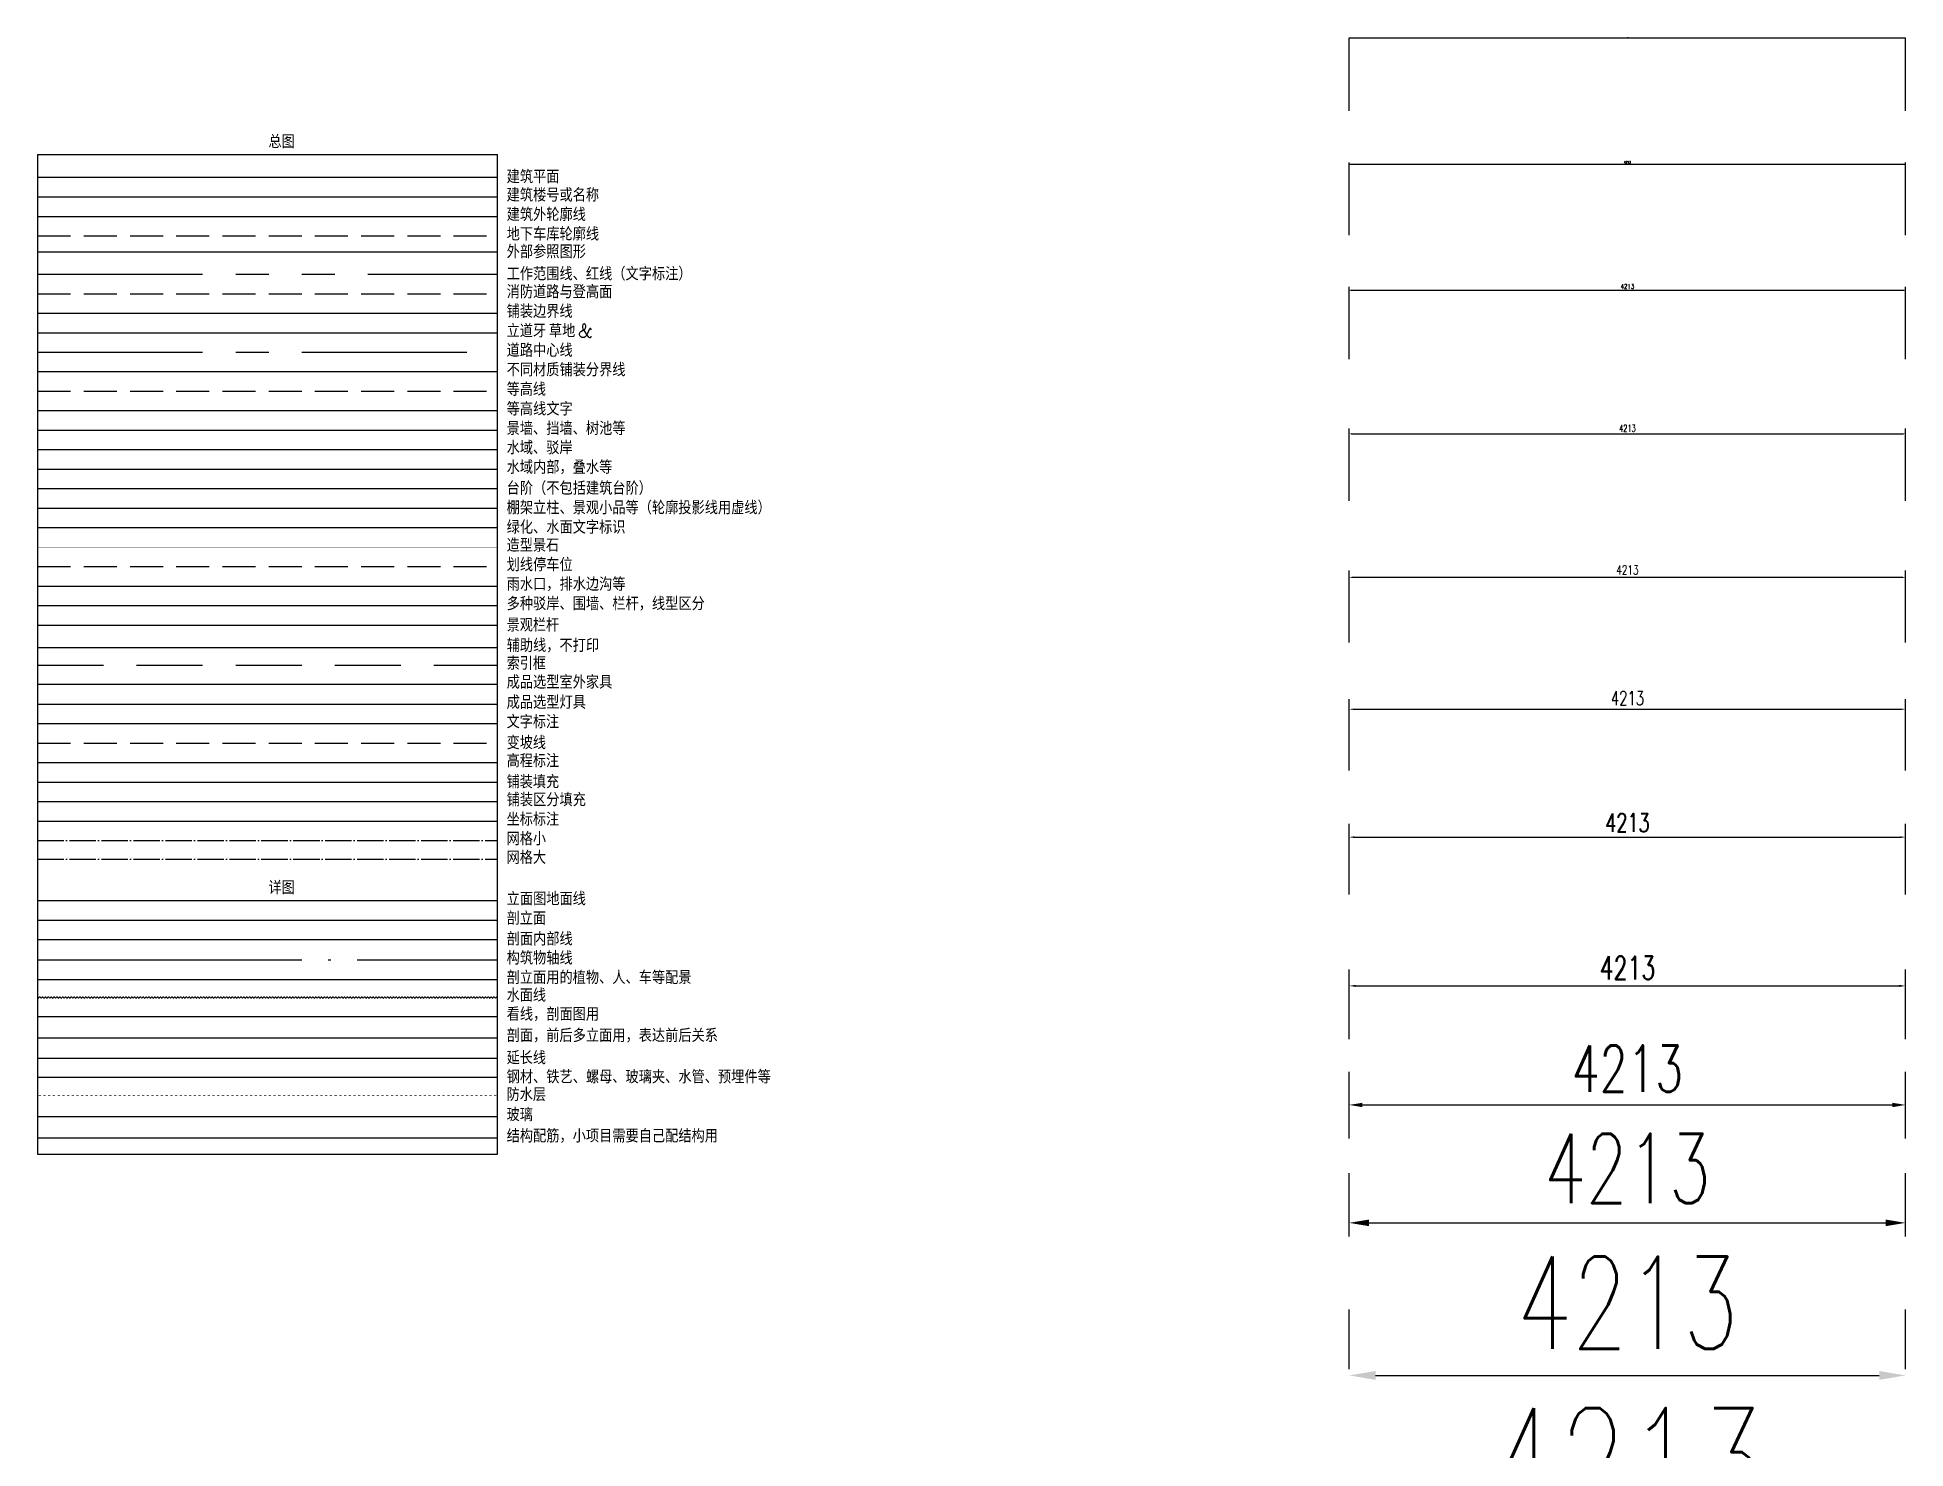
# Model space of a CAD drawing. Header units: millimetres. Extents: x 20612 to 122804, y 29227 to 156976.
# Drawn here: x 79481 to 93626, y 140283 to 150968 of the extents above; entities that cross this region are included whole.
import ezdxf

# ---------------------------------------------------------------- set-up
doc = ezdxf.new("R2010")
doc.units = ezdxf.units.MM
doc.header["$LTSCALE"] = 1000
for name, pattern in [('CENTER', [2, 1.25, -0.25, 0.25, -0.25]), ('DASH', [0.35, 0.25, -0.1]), ('DASHED', [0.75, 0.5, -0.25]), ('DOTE', [2.42, 2, -0.2, 0.02, -0.2]), ('PHANTOM', [2.5, 1.25, -0.25, 0.25, -0.25, 0.25, -0.25])]:
    doc.linetypes.add(name, pattern=pattern)
for name, color, linetype in [('DIM_COOR', 3, 'Continuous'), ('DIM_ELEV', 3, 'Continuous'), ('L-Axis', 1, 'DOTE'), ('L-B.NO.', 2, 'Continuous'), ('L-Bldg', 8, 'Continuous'), ('L-Center', 1, 'CENTER'), ('L-Contour', 8, 'DASH'), ('L-ContourText', 53, 'Continuous'), ('L-ExtendedLine', 8, 'DASH'), ('L-Finished lamps', 2, 'Continuous'), ('L-Finished product', 13, 'Continuous'), ('L-Fireroad', 3, 'DASH'), ('L-Floor', 6, 'Continuous'), ('L-Furniture', 2, 'Continuous'), ('L-Glass', 144, 'Continuous'), ('L-Grid', 8, 'DOTE'), ('L-Grid1', 1, 'DOTE'), ('L-Gully', 144, 'Continuous'), ('L-Hardware', 210, 'Continuous'), ('L-Hatch', 8, 'Continuous'), ('L-Hatch1', 9, 'Continuous'), ('L-Index', 3, 'DASHED'), ('L-Limit', 1, 'PHANTOM'), ('L-Look line', 9, 'Continuous'), ('L-Look line1', 11, 'Continuous'), ('L-Objective View', 8, 'Continuous'), ('L-Outline', 6, 'Continuous'), ('L-pa', 3, 'Continuous'), ('L-Parking', 30, 'DASH'), ('L-Pave', 4, 'Continuous'), ('L-Pave1', 31, 'Continuous'), ('L-Pavement', 30, 'Continuous'), ('L-Pool', 5, 'Continuous'), ('L-Pool1', 150, 'Continuous'), ('L-Railing', 2, 'Continuous'), ('L-Rebar', 1, 'Continuous'), ('L-Section', 4, 'Continuous'), ('L-Slope line', 1, 'DASH'), ('L-Step', 15, 'Continuous'), ('L-Stone', 9, 'Continuous'), ('L-Structure', 50, 'Continuous'), ('L-Style Index', 2, 'Continuous'), ('L-Ugoutline', 6, 'DASH'), ('L-Wall', 5, 'Continuous'), ('L-Water', 150, 'Continuous'), ('L-Waterproofer', 210, 'Continuous'), ('L-XREF', 7, 'Continuous'), ('PUB_DIM', 3, 'Continuous'), ('PUB_TEXT', 7, 'Continuous')]:
    doc.layers.add(name, color=color, linetype=linetype)
doc.layers.add('L-Auxiliary Line', color=1, linetype='Continuous', plot=False)
doc.styles.get("Standard").update_dxf_attribs({"font": 'simplex.shx', "width": 0.8, "bigfont": 'hztxt.shx'})
doc.styles.add('STANDARD_T3', font='simplex.shx', dxfattribs={"width": 0.7, "bigfont": 'hztxt.shx'})
doc.dimstyles.new('W&&1', dxfattribs={"dimtxt": 3.5, "dimasz": 1, "dimexe": 2.5, "dimexo": 3, "dimgap": 1, "dimtad": 1, "dimdec": 0, "dimzin": 0, "dimdsep": 46, "dimtxsty": 'STANDARD_T3', "dimcen": 0.09, "dimclrd": 1, "dimclre": 1, "dimclrt": 7, "dimazin": 2, "dimtfac": 1, "dimtdec": 0, "dimtix": 1, "dimtmove": 2, "dimatfit": 3, "dimfxl": 0, "dimtolj": 1, "dimtzin": 0, "dimarcsym": 0})
doc.dimstyles.new('W&&10', dxfattribs={"dimtxt": 35, "dimasz": 10, "dimexe": 25, "dimexo": 30, "dimgap": 10, "dimtad": 1, "dimdec": 0, "dimzin": 0, "dimdsep": 46, "dimtxsty": 'STANDARD_T3', "dimcen": 0.09, "dimclrd": 1, "dimclre": 1, "dimclrt": 7, "dimazin": 2, "dimtfac": 1, "dimtdec": 0, "dimtix": 1, "dimtmove": 2, "dimatfit": 3, "dimfxl": 0, "dimtolj": 1, "dimtzin": 0, "dimarcsym": 0})
doc.dimstyles.new('W&&100', dxfattribs={"dimtxt": 350, "dimasz": 100, "dimexe": 250, "dimexo": 300, "dimgap": 100, "dimtad": 1, "dimdec": 0, "dimzin": 0, "dimdsep": 46, "dimtxsty": 'STANDARD_T3', "dimcen": 0.09, "dimclrd": 1, "dimclre": 1, "dimclrt": 7, "dimazin": 2, "dimtfac": 1, "dimtdec": 0, "dimtix": 1, "dimtmove": 2, "dimatfit": 3, "dimfxl": 0, "dimtolj": 1, "dimtzin": 0, "dimarcsym": 0})
doc.dimstyles.new('W&&15', dxfattribs={"dimtxt": 52.5, "dimasz": 15, "dimexe": 37.5, "dimexo": 45, "dimgap": 15, "dimtad": 1, "dimdec": 0, "dimzin": 0, "dimdsep": 46, "dimtxsty": 'STANDARD_T3', "dimcen": 0.09, "dimclrd": 1, "dimclre": 1, "dimclrt": 7, "dimazin": 2, "dimtfac": 1, "dimtdec": 0, "dimtix": 1, "dimtmove": 2, "dimatfit": 3, "dimfxl": 0, "dimtolj": 1, "dimtzin": 0, "dimarcsym": 0})
doc.dimstyles.new('W&&150', dxfattribs={"dimtxt": 525, "dimasz": 150, "dimexe": 375, "dimexo": 450, "dimgap": 150, "dimtad": 1, "dimdec": 0, "dimzin": 0, "dimdsep": 46, "dimtxsty": 'STANDARD_T3', "dimcen": 0.09, "dimclrd": 1, "dimclre": 1, "dimclrt": 7, "dimazin": 2, "dimtfac": 1, "dimtdec": 0, "dimtix": 1, "dimtmove": 2, "dimatfit": 3, "dimfxl": 0, "dimtolj": 1, "dimtzin": 0, "dimarcsym": 0})
doc.dimstyles.new('W&&20', dxfattribs={"dimtxt": 70, "dimasz": 20, "dimexe": 50, "dimexo": 60, "dimgap": 20, "dimtad": 1, "dimdec": 0, "dimzin": 0, "dimdsep": 46, "dimtxsty": 'STANDARD_T3', "dimcen": 0.09, "dimclrd": 1, "dimclre": 1, "dimclrt": 7, "dimazin": 2, "dimtfac": 1, "dimtdec": 0, "dimtix": 1, "dimtmove": 2, "dimatfit": 3, "dimfxl": 0, "dimtolj": 1, "dimtzin": 0, "dimarcsym": 0})
doc.dimstyles.new('W&&200', dxfattribs={"dimtxt": 700, "dimasz": 200, "dimexe": 500, "dimexo": 600, "dimgap": 200, "dimtad": 1, "dimdec": 0, "dimzin": 0, "dimdsep": 46, "dimtxsty": 'STANDARD_T3', "dimcen": 0.09, "dimclrd": 1, "dimclre": 1, "dimclrt": 7, "dimazin": 2, "dimtfac": 1, "dimtdec": 0, "dimtix": 1, "dimtmove": 2, "dimatfit": 3, "dimfxl": 0, "dimtolj": 1, "dimtzin": 0, "dimarcsym": 0})
doc.dimstyles.new('W&&250', dxfattribs={"dimtxt": 875, "dimasz": 250, "dimexe": 625, "dimexo": 750, "dimgap": 250, "dimtad": 1, "dimdec": 0, "dimzin": 0, "dimdsep": 46, "dimtxsty": 'STANDARD_T3', "dimcen": 0.09, "dimclrd": 1, "dimclre": 1, "dimclrt": 7, "dimazin": 2, "dimtfac": 1, "dimtdec": 0, "dimtix": 1, "dimtmove": 2, "dimatfit": 3, "dimfxl": 0, "dimtolj": 1, "dimtzin": 0, "dimarcsym": 0})
doc.dimstyles.new('W&&30', dxfattribs={"dimtxt": 105, "dimasz": 30, "dimexe": 75, "dimexo": 90, "dimgap": 30, "dimtad": 1, "dimdec": 0, "dimzin": 0, "dimdsep": 46, "dimtxsty": 'STANDARD_T3', "dimcen": 0.09, "dimclrd": 1, "dimclre": 1, "dimclrt": 7, "dimazin": 2, "dimtfac": 1, "dimtdec": 0, "dimtix": 1, "dimtmove": 2, "dimatfit": 3, "dimfxl": 0, "dimtolj": 1, "dimtzin": 0, "dimarcsym": 0})
doc.dimstyles.new('W&&40', dxfattribs={"dimtxt": 140, "dimasz": 40, "dimexe": 100, "dimexo": 120, "dimgap": 40, "dimtad": 1, "dimdec": 0, "dimzin": 0, "dimdsep": 46, "dimtxsty": 'STANDARD_T3', "dimcen": 0.09, "dimclrd": 1, "dimclre": 1, "dimclrt": 7, "dimazin": 2, "dimtfac": 1, "dimtdec": 0, "dimtix": 1, "dimtmove": 2, "dimatfit": 3, "dimfxl": 0, "dimtolj": 1, "dimtzin": 0, "dimarcsym": 0})
doc.dimstyles.new('W&&5', dxfattribs={"dimtxt": 17.5, "dimasz": 5, "dimexe": 12.5, "dimexo": 15, "dimgap": 5, "dimtad": 1, "dimdec": 0, "dimzin": 0, "dimdsep": 46, "dimtxsty": 'STANDARD_T3', "dimcen": 0.09, "dimclrd": 1, "dimclre": 1, "dimclrt": 7, "dimazin": 2, "dimtfac": 1, "dimtdec": 0, "dimtix": 1, "dimtmove": 2, "dimatfit": 3, "dimfxl": 0, "dimtolj": 1, "dimtzin": 0, "dimarcsym": 0})
doc.dimstyles.new('W&&50', dxfattribs={"dimtxt": 175, "dimasz": 50, "dimexe": 125, "dimexo": 150, "dimgap": 50, "dimtad": 1, "dimdec": 0, "dimzin": 0, "dimdsep": 46, "dimtxsty": 'STANDARD_T3', "dimcen": 0.09, "dimclrd": 1, "dimclre": 1, "dimclrt": 7, "dimazin": 2, "dimtfac": 1, "dimtdec": 0, "dimtix": 1, "dimtmove": 2, "dimatfit": 3, "dimfxl": 0, "dimtolj": 1, "dimtzin": 0, "dimarcsym": 0})

msp = doc.modelspace()

# ---------------------------------------------------------------- texts
for s, p in [('总图', (81230.782, 150128.626)), ('详图', (81230.782, 144480.303))]:
    msp.add_text(s, height=99.2908).set_placement(p)
at = {"layer": 'DIM_COOR'}
msp.add_text('坐标标注', height=99.2908, dxfattribs=at).set_placement((83034.13, 144997.902))
at = {"layer": 'DIM_ELEV'}
msp.add_text('高程标注', height=99.2908, dxfattribs=at).set_placement((83034.13, 145440.59))
at = {"layer": 'L-Auxiliary Line'}
msp.add_text('辅助线，不打印', height=100, dxfattribs=at).set_placement((83034.13, 146313.343))
at = {"layer": 'L-Axis'}
msp.add_text('构筑物轴线', height=100, dxfattribs=at).set_placement((83034.13, 143946.881))
at = {"layer": 'L-B.NO.'}
msp.add_text('建筑楼号或名称', height=100, dxfattribs=at).set_placement((83034.13, 149723.759))
at = {"layer": 'L-Bldg'}
msp.add_text('建筑平面', height=100, dxfattribs=at).set_placement((83034.13, 149862.558))
at = {"layer": 'L-Center'}
msp.add_text('道路中心线', height=100, dxfattribs=at).set_placement((83034.13, 148548.166))
at = {"layer": 'L-Contour'}
msp.add_text('等高线', height=99.2908, dxfattribs=at).set_placement((83034.13, 148253.041))
at = {"layer": 'L-ContourText'}
msp.add_text('等高线文字', height=100, dxfattribs=at).set_placement((83034.13, 148104.116))
at = {"layer": 'L-ExtendedLine'}
msp.add_text('延长线', height=99.2908, dxfattribs=at).set_placement((83034.13, 143191.897))
at = {"layer": 'L-Finished lamps'}
msp.add_text('成品选型灯具', height=100, dxfattribs=at).set_placement((83034.13, 145883.277))
at = {"layer": 'L-Finished product'}
msp.add_text('成品选型室外家具', height=100, dxfattribs=at).set_placement((83034.13, 146035.746))
at = {"layer": 'L-Fireroad'}
msp.add_text('消防道路与登高面', height=100, dxfattribs=at).set_placement((83034.13, 148990.853))
at = {"layer": 'L-Floor'}
msp.add_text('立面图地面线', height=100, dxfattribs=at).set_placement((83034.13, 144395.448))
at = {"layer": 'L-Furniture'}
msp.add_text('棚架立柱、景观小品等（轮廓投影线用虚线）', height=100, dxfattribs=at).set_placement((83034.13, 147356.449))
at = {"layer": 'L-Glass'}
msp.add_text('玻璃', height=99.2908, dxfattribs=at).set_placement((83034.13, 142761.065))
at = {"layer": 'L-Grid'}
msp.add_text('网格小', height=99.2908, dxfattribs=at).set_placement((83034.13, 144850.34))
at = {"layer": 'L-Grid1'}
msp.add_text('网格大', height=99.2908, dxfattribs=at).set_placement((83034.13, 144708.657))
at = {"layer": 'L-Gully'}
msp.add_text('雨水口，排水边沟等', height=100, dxfattribs=at).set_placement((83034.13, 146777.416))
at = {"layer": 'L-Hardware'}
msp.add_text('钢材、铁艺、螺母、玻璃夹、水管、预埋件等', height=100, dxfattribs=at).set_placement((83034.13, 143047.426))
at = {"layer": 'L-Hatch'}
msp.add_text('铺装填充', height=99.2908, dxfattribs=at).set_placement((83034.13, 145281.81))
at = {"layer": 'L-Hatch1'}
msp.add_text('铺装区分填充', height=100, dxfattribs=at).set_placement((83034.13, 145145.465))
at = {"layer": 'L-Index'}
msp.add_text('索引框', height=99.2908, dxfattribs=at).set_placement((83034.13, 146178.402))
at = {"layer": 'L-Limit'}
msp.add_text('工作范围线、红线（文字标注）', height=100, dxfattribs=at).set_placement((83034.13, 149127.198))
at = {"layer": 'L-Look line'}
msp.add_text('看线，剖面图用', height=100, dxfattribs=at).set_placement((83034.13, 143521.827))
at = {"layer": 'L-Look line1'}
msp.add_text('剖面，前后多立面用，表达前后关系', height=100, dxfattribs=at).set_placement((83034.13, 143360.595))
at = {"layer": 'L-Objective View'}
msp.add_text('剖立面用的植物、人、车等配景', height=100, dxfattribs=at).set_placement((83034.13, 143799.318))
at = {"layer": 'L-Outline'}
msp.add_text('建筑外轮廓线', height=100, dxfattribs=at).set_placement((83034.13, 149576.197))
at = {"layer": 'L-pa'}
msp.add_text('绿化、水面文字标识', height=100, dxfattribs=at).set_placement((83034.13, 147208.886))
at = {"layer": 'L-Parking'}
msp.add_text('划线停车位', height=100, dxfattribs=at).set_placement((83034.13, 146924.978))
at = {"layer": 'L-Pave'}
msp.add_text('铺装边界线', height=100, dxfattribs=at).set_placement((83034.13, 148843.291))
at = {"layer": 'L-Pave1'}
for s, height, p in [('立道牙', 99.2908, (83034.13, 148695.728)), ('草地', 100, (83353.905, 148695.728)), ('&', 102.941, (83572.537, 148695.728))]:
    msp.add_text(s, height=height, dxfattribs=at).set_placement(p)
at = {"layer": 'L-Pavement'}
msp.add_text('不同材质铺装分界线', height=100, dxfattribs=at).set_placement((83034.13, 148400.603))
at = {"layer": 'L-Pool'}
msp.add_text('水域、驳岸', height=100, dxfattribs=at).set_placement((83034.13, 147810.353))
at = {"layer": 'L-Pool1'}
msp.add_text('水域内部，叠水等', height=100, dxfattribs=at).set_placement((83034.13, 147662.791))
at = {"layer": 'L-Railing'}
msp.add_text('景观栏杆', height=99.2908, dxfattribs=at).set_placement((83034.13, 146468.621))
at = {"layer": 'L-Rebar'}
msp.add_text('结构配筋，小项目需要自己配结构用', height=100, dxfattribs=at).set_placement((83034.13, 142599.832))
at = {"layer": 'L-Section'}
msp.add_text('剖立面', height=99.2908, dxfattribs=at).set_placement((83034.13, 144247.886))
at = {"layer": 'L-Slope line'}
msp.add_text('变坡线', height=99.2908, dxfattribs=at).set_placement((83034.13, 145577.384))
at = {"layer": 'L-Step'}
msp.add_text('台阶（不包括建筑台阶）', height=100, dxfattribs=at).set_placement((83034.13, 147504.011))
at = {"layer": 'L-Stone'}
msp.add_text('造型景石', height=99.2908, dxfattribs=at).set_placement((83034.13, 147072.541))
at = {"layer": 'L-Structure'}
msp.add_text('剖面内部线', height=100, dxfattribs=at).set_placement((83034.13, 144091.559))
at = {"layer": 'L-Style Index'}
msp.add_text('多种驳岸、围墙、栏杆，线型区分', height=100, dxfattribs=at).set_placement((83034.13, 146629.853))
at = {"layer": 'L-Ugoutline'}
msp.add_text('地下车库轮廓线', height=100, dxfattribs=at).set_placement((83034.13, 149428.634))
at = {"layer": 'L-Wall'}
msp.add_text('景墙、挡墙、树池等', height=100, dxfattribs=at).set_placement((83034.13, 147956.553))
at = {"layer": 'L-Water'}
msp.add_text('水面线', height=99.2908, dxfattribs=at).set_placement((83034.13, 143665.426))
at = {"layer": 'L-Waterproofer'}
msp.add_text('防水层', height=99.2908, dxfattribs=at).set_placement((83034.13, 142913.533))
at = {"layer": 'L-XREF'}
msp.add_text('外部参照图形', height=100, dxfattribs=at).set_placement((83034.13, 149294.742))
at = {"layer": 'PUB_TEXT'}
msp.add_text('文字标注', height=99.2908, dxfattribs=at).set_placement((83034.13, 145735.715))

# ---------------------------------------------------------------- blocks, each defined once
blk = doc.blocks.new('*D8')
at = {"layer": 'Defpoints', "color": 0, "transparency": 16777216}
for p in [(93626, 145881), (89413, 145327), (93626, 145327)]:
    blk.add_point(p, dxfattribs=at)
at = {"layer": 'PUB_DIM', "color": 1, "lineweight": -2, "transparency": 16777216}
for p, q in [((89413, 145417), (89413, 145956)), ((89443, 145881), (93596, 145881)), ((93626, 145417), (93626, 145956))]:
    blk.add_line(p, q, dxfattribs=at)
at = {"layer": 'PUB_DIM', "color": 1, "transparency": 16777216}
for points in [[(89443, 145886), (89443, 145876), (89413, 145881)], [(93596, 145886), (93596, 145876), (93626, 145881)]]:
    blk.add_solid(points, dxfattribs=at)
at = {"layer": 'PUB_DIM', "color": 7, "transparency": 16777216, "insert": (91520, 145964), "char_height": 105, "attachment_point": 5, "style": 'STANDARD_T3'}
blk.add_mtext('\\A1;4213', dxfattribs=at)
blk = doc.blocks.new('*D9')
at = {"layer": 'Defpoints', "color": 0, "transparency": 16777216}
for p in [(93626, 146880), (89413, 146326), (93626, 146326)]:
    blk.add_point(p, dxfattribs=at)
at = {"layer": 'PUB_DIM', "color": 1, "lineweight": -2, "transparency": 16777216}
for p, q in [((89413, 146386), (89413, 146930)), ((89433, 146880), (93606, 146880)), ((93626, 146386), (93626, 146930))]:
    blk.add_line(p, q, dxfattribs=at)
at = {"layer": 'PUB_DIM', "color": 1, "transparency": 16777216}
for points in [[(89433, 146883), (89433, 146876), (89413, 146880)], [(93606, 146883), (93606, 146876), (93626, 146880)]]:
    blk.add_solid(points, dxfattribs=at)
at = {"layer": 'PUB_DIM', "color": 7, "transparency": 16777216, "insert": (91520, 146935), "char_height": 70, "attachment_point": 5, "style": 'STANDARD_T3'}
blk.add_mtext('\\A1;4213', dxfattribs=at)
blk = doc.blocks.new('*D10')
at = {"layer": 'Defpoints', "color": 0, "transparency": 16777216}
for p in [(93626, 147967), (89413, 147413), (93626, 147413)]:
    blk.add_point(p, dxfattribs=at)
at = {"layer": 'PUB_DIM', "color": 1, "lineweight": -2, "transparency": 16777216}
for p, q in [((89413, 147458), (89413, 148005)), ((89428, 147967), (93611, 147967)), ((93626, 147458), (93626, 148005))]:
    blk.add_line(p, q, dxfattribs=at)
at = {"layer": 'PUB_DIM', "color": 1, "transparency": 16777216}
for points in [[(89428, 147970), (89428, 147965), (89413, 147967)], [(93611, 147970), (93611, 147965), (93626, 147967)]]:
    blk.add_solid(points, dxfattribs=at)
at = {"layer": 'PUB_DIM', "color": 7, "transparency": 16777216, "insert": (91520, 148008), "char_height": 52.5, "attachment_point": 5, "style": 'STANDARD_T3'}
blk.add_mtext('\\A1;4213', dxfattribs=at)
blk = doc.blocks.new('*D11')
at = {"layer": 'Defpoints', "color": 0, "transparency": 16777216}
for p in [(93626, 149054), (89413, 148500), (93626, 148500)]:
    blk.add_point(p, dxfattribs=at)
at = {"layer": 'PUB_DIM', "color": 1, "lineweight": -2, "transparency": 16777216}
for p, q in [((89413, 148530), (89413, 149079)), ((89423, 149054), (93616, 149054)), ((93626, 148530), (93626, 149079))]:
    blk.add_line(p, q, dxfattribs=at)
at = {"layer": 'PUB_DIM', "color": 1, "transparency": 16777216}
for points in [[(89423, 149056), (89423, 149053), (89413, 149054)], [(93616, 149056), (93616, 149053), (93626, 149054)]]:
    blk.add_solid(points, dxfattribs=at)
at = {"layer": 'PUB_DIM', "color": 7, "transparency": 16777216, "insert": (91520, 149082), "char_height": 35, "attachment_point": 5, "style": 'STANDARD_T3'}
blk.add_mtext('\\A1;4213', dxfattribs=at)
blk = doc.blocks.new('*D12')
at = {"layer": 'Defpoints', "color": 0, "transparency": 16777216}
for p in [(93626, 150008), (89413, 149454), (93626, 149454)]:
    blk.add_point(p, dxfattribs=at)
at = {"layer": 'PUB_DIM', "color": 1, "lineweight": -2, "transparency": 16777216}
for p, q in [((89413, 149469), (89413, 150021)), ((89418, 150008), (93621, 150008)), ((93626, 149469), (93626, 150021))]:
    blk.add_line(p, q, dxfattribs=at)
at = {"layer": 'PUB_DIM', "color": 1, "transparency": 16777216}
for points in [[(89418, 150009), (89418, 150008), (89413, 150008)], [(93621, 150009), (93621, 150008), (93626, 150008)]]:
    blk.add_solid(points, dxfattribs=at)
at = {"layer": 'PUB_DIM', "color": 7, "transparency": 16777216, "insert": (91520, 150022), "char_height": 17.5, "attachment_point": 5, "style": 'STANDARD_T3'}
blk.add_mtext('\\A1;4213', dxfattribs=at)
blk = doc.blocks.new('*D13')
at = {"layer": 'Defpoints', "color": 0, "transparency": 16777216}
for p in [(93626, 150963), (89413, 150409), (93626, 150409)]:
    blk.add_point(p, dxfattribs=at)
at = {"layer": 'PUB_DIM', "color": 1, "lineweight": -2, "transparency": 16777216}
for p, q in [((89413, 150412), (89413, 150965)), ((89414, 150963), (93625, 150963)), ((93626, 150412), (93626, 150965))]:
    blk.add_line(p, q, dxfattribs=at)
at = {"layer": 'PUB_DIM', "color": 1, "transparency": 16777216}
for points in [[(89414, 150963), (89414, 150962), (89413, 150963)], [(93625, 150963), (93625, 150962), (93626, 150963)]]:
    blk.add_solid(points, dxfattribs=at)
at = {"layer": 'PUB_DIM', "color": 7, "transparency": 16777216, "insert": (91520, 150965), "char_height": 3.5, "attachment_point": 5, "style": 'STANDARD_T3'}
blk.add_mtext('\\A1;4213', dxfattribs=at)
blk = doc.blocks.new('*D14')
at = {"layer": 'Defpoints', "color": 0, "transparency": 16777216}
for p in [(93626, 144912), (89413, 144358), (93626, 144358)]:
    blk.add_point(p, dxfattribs=at)
at = {"layer": 'PUB_DIM', "color": 1, "lineweight": -2, "transparency": 16777216}
for p, q in [((89413, 144478), (89413, 145012)), ((93626, 144478), (93626, 145012)), ((89453, 144912), (93586, 144912))]:
    blk.add_line(p, q, dxfattribs=at)
at = {"layer": 'PUB_DIM', "color": 1, "transparency": 16777216}
for points in [[(89453, 144919), (89453, 144906), (89413, 144912)], [(93586, 144919), (93586, 144906), (93626, 144912)]]:
    blk.add_solid(points, dxfattribs=at)
at = {"layer": 'PUB_DIM', "color": 7, "transparency": 16777216, "insert": (91520, 145022), "char_height": 140, "attachment_point": 5, "style": 'STANDARD_T3'}
blk.add_mtext('\\A1;4213', dxfattribs=at)
blk = doc.blocks.new('*D15')
at = {"layer": 'Defpoints', "color": 0, "transparency": 16777216}
for p in [(93626, 143786), (89413, 143232), (93626, 143232)]:
    blk.add_point(p, dxfattribs=at)
at = {"layer": 'PUB_DIM', "color": 1, "lineweight": -2, "transparency": 16777216}
for p, q in [((89413, 143382), (89413, 143911)), ((93626, 143382), (93626, 143911)), ((89463, 143786), (93576, 143786))]:
    blk.add_line(p, q, dxfattribs=at)
at = {"layer": 'PUB_DIM', "color": 1, "transparency": 16777216}
for points in [[(89463, 143794), (89463, 143778), (89413, 143786)], [(93576, 143794), (93576, 143778), (93626, 143786)]]:
    blk.add_solid(points, dxfattribs=at)
at = {"layer": 'PUB_DIM', "color": 7, "transparency": 16777216, "insert": (91520, 143923), "char_height": 175, "attachment_point": 5, "style": 'STANDARD_T3'}
blk.add_mtext('\\A1;4213', dxfattribs=at)
blk = doc.blocks.new('*D16')
at = {"layer": 'Defpoints', "color": 0, "transparency": 16777216}
for p in [(93626, 142885), (89413, 142331), (93626, 142331)]:
    blk.add_point(p, dxfattribs=at)
at = {"layer": 'PUB_DIM', "color": 1, "lineweight": -2, "transparency": 16777216}
for p, q in [((89413, 142631), (89413, 143135)), ((93626, 142631), (93626, 143135)), ((89513, 142885), (93526, 142885))]:
    blk.add_line(p, q, dxfattribs=at)
at = {"layer": 'PUB_DIM', "color": 1, "transparency": 16777216}
for points in [[(89513, 142901), (89513, 142868), (89413, 142885)], [(93526, 142901), (93526, 142868), (93626, 142885)]]:
    blk.add_solid(points, dxfattribs=at)
at = {"layer": 'PUB_DIM', "color": 7, "transparency": 16777216, "insert": (91520, 143160), "char_height": 350, "attachment_point": 5, "style": 'STANDARD_T3'}
blk.add_mtext('\\A1;4213', dxfattribs=at)
blk = doc.blocks.new('*D17')
at = {"layer": 'Defpoints', "color": 0, "transparency": 16777216}
for p in [(93626, 141992), (89413, 141438), (93626, 141438)]:
    blk.add_point(p, dxfattribs=at)
at = {"layer": 'PUB_DIM', "color": 1, "lineweight": -2, "transparency": 16777216}
for p, q in [((89413, 141888), (89413, 142367)), ((93626, 141888), (93626, 142367)), ((89563, 141992), (93476, 141992))]:
    blk.add_line(p, q, dxfattribs=at)
at = {"layer": 'PUB_DIM', "color": 1, "transparency": 16777216}
for points in [[(89563, 142017), (89563, 141967), (89413, 141992)], [(93476, 142017), (93476, 141967), (93626, 141992)]]:
    blk.add_solid(points, dxfattribs=at)
at = {"layer": 'PUB_DIM', "color": 7, "transparency": 16777216, "insert": (91520, 142404), "char_height": 525, "attachment_point": 5, "style": 'STANDARD_T3'}
blk.add_mtext('\\A1;4213', dxfattribs=at)
blk = doc.blocks.new('*D18')
at = {"layer": 'Defpoints', "color": 0, "transparency": 16777216}
for p in [(93626, 140837), (89413, 140283), (93626, 140283)]:
    blk.add_point(p, dxfattribs=at)
at = {"layer": 'PUB_DIM', "color": 1, "lineweight": -2, "transparency": 16777216}
for p, q in [((89413, 140883), (89413, 141337)), ((93626, 140883), (93626, 141337)), ((89613, 140837), (93426, 140837))]:
    blk.add_line(p, q, dxfattribs=at)
at = {"layer": 'PUB_DIM', "color": 1, "transparency": 16777216}
for points in [[(89613, 140870), (89613, 140803), (89413, 140837)], [(93426, 140870), (93426, 140803), (93626, 140837)]]:
    blk.add_solid(points, dxfattribs=at)
at = {"layer": 'PUB_DIM', "color": 7, "transparency": 16777216, "insert": (91520, 141387), "char_height": 700, "attachment_point": 5, "style": 'STANDARD_T3'}
blk.add_mtext('\\A1;4213', dxfattribs=at)
blk = doc.blocks.new('$LinePat$波浪线')
at = {"color": 0}
for centre, start, end in [((150, -42), 201.67235, 338.32741), ((450, -161), 21.67235, 158.32741)]:
    blk.add_arc(centre, 161, start, end, dxfattribs=at)
blk = doc.blocks.new('$LinePat$防水层1')
at = {"color": 0}
blk.add_solid([(150, 0), (450, 0), (150, -100), (450, -100)], dxfattribs=at)
at = {"layer": 'Defpoints'}
for p in [(0, 0), (600, 0)]:
    blk.add_point(p, dxfattribs=at)
blk = doc.blocks.new('*D19')
at = {"layer": 'Defpoints', "color": 0, "transparency": 16777216}
for p in [(93626, 139464), (89413, 138910), (93626, 138910)]:
    blk.add_point(p, dxfattribs=at)
at = {"layer": 'PUB_DIM', "color": 1, "lineweight": -2, "transparency": 16777216}
for p, q in [((89413, 139660), (89413, 140089)), ((93626, 139660), (93626, 140089)), ((89663, 139464), (93376, 139464))]:
    blk.add_line(p, q, dxfattribs=at)
at = {"layer": 'PUB_DIM', "color": 1, "transparency": 16777216}
for points in [[(89663, 139506), (89663, 139422), (89413, 139464)], [(93376, 139506), (93376, 139422), (93626, 139464)]]:
    blk.add_solid(points, dxfattribs=at)
at = {"layer": 'PUB_DIM', "color": 7, "transparency": 16777216, "insert": (91520, 140152), "char_height": 875, "attachment_point": 5, "style": 'STANDARD_T3'}
blk.add_mtext('\\A1;4213', dxfattribs=at)

# ---------------------------------------------------------------- dimensions: what is measured, and where the dimension line sits
at = {"layer": 'PUB_DIM', "color": 0}
for p1, p2, dimstyle, picture, middle in [((89413.347, 150408.585), (93626.312, 150408.585), 'W&&1', '*D13', (91519.83, 150965.358)), ((89413.347, 149454.448), (93626.312, 149454.448), 'W&&5', '*D12', (91519.83, 150022.221)), ((89413.347, 148500.311), (93626.312, 148500.311), 'W&&10', '*D11', (91519.83, 149081.834)), ((89413.347, 147413.039), (93626.312, 147413.039), 'W&&15', '*D10', (91519.83, 148008.312)), ((89413.347, 146325.767), (93626.312, 146325.767), 'W&&20', '*D9', (91519.83, 146934.79)), ((89413.347, 145327.252), (93626.312, 145327.252), 'W&&30', '*D8', (91519.83, 145963.775)), ((89413.347, 144358.448), (93626.312, 144358.448), 'W&&40', '*D14', (91519.83, 145022.471)), ((89413.347, 143231.932), (93626.312, 143231.932), 'W&&50', '*D15', (91519.83, 143923.455)), ((89413.347, 142330.719), (93626.312, 142330.719), 'W&&100', '*D16', (91519.83, 143159.742)), ((89413.347, 141437.762), (93626.312, 141437.762), 'W&&150', '*D17', (91519.83, 142404.285)), ((89413.347, 140282.523), (93626.312, 140282.523), 'W&&200', '*D18', (91519.83, 141386.546)), ((89413.347, 138910.066), (93626.312, 138910.066), 'W&&250', '*D19', (91519.83, 140151.589))]:
    dim = msp.add_aligned_dim(p1=p1, p2=p2, distance=554.023, dimstyle=dimstyle, dxfattribs=at)
    dim.commit()
    dim.dimension.update_dxf_attribs({"geometry": picture, "text_midpoint": middle})

# ---------------------------------------------------------------- linework, layer by layer
msp.add_line((79482.553, 150079.773), (82965.968, 150079.773))
msp.add_lwpolyline([(79482.553, 150079.773), (79482.553, 142512.688), (82965.968, 142512.688), (82965.968, 150079.773)])
at = {"layer": 'DIM_COOR'}
msp.add_lwpolyline([(79482.553, 145033.903), (82965.968, 145033.903)], dxfattribs=at)
at = {"layer": 'DIM_ELEV'}
msp.add_lwpolyline([(79482.553, 145476.591), (82965.968, 145476.591)], dxfattribs=at)
at = {"layer": 'L-Auxiliary Line'}
msp.add_lwpolyline([(79482.553, 146349.344), (82965.968, 146349.344)], dxfattribs=at)
at = {"layer": 'L-Axis'}
msp.add_lwpolyline([(79482.553, 143982.882), (82965.968, 143982.882)], dxfattribs=at)
at = {"layer": 'L-B.NO.', "ltscale": 500}
msp.add_lwpolyline([(79482.553, 149759.761), (82965.968, 149759.761)], dxfattribs=at)
at = {"layer": 'L-Bldg'}
msp.add_lwpolyline([(79482.553, 149909.776), (82965.968, 149909.776)], dxfattribs=at)
at = {"layer": 'L-Center'}
msp.add_lwpolyline([(79482.553, 148584.167), (82965.968, 148584.167)], dxfattribs=at)
at = {"layer": 'L-Contour'}
msp.add_lwpolyline([(79482.553, 148289.042), (82965.968, 148289.042)], dxfattribs=at)
at = {"layer": 'L-ContourText'}
msp.add_lwpolyline([(79482.553, 148141.479), (82965.968, 148141.479)], dxfattribs=at)
at = {"layer": 'L-ExtendedLine', "ltscale": 0.02}
msp.add_lwpolyline([(79482.553, 143239.115), (82965.968, 143239.115)], dxfattribs=at)
at = {"layer": 'L-Finished lamps'}
msp.add_lwpolyline([(79482.553, 145919.278), (82965.968, 145919.278)], dxfattribs=at)
at = {"layer": 'L-Finished product'}
msp.add_lwpolyline([(79482.553, 146071.747), (82965.968, 146071.747)], dxfattribs=at)
at = {"layer": 'L-Fireroad'}
msp.add_lwpolyline([(79482.553, 149026.854), (82965.968, 149026.854)], dxfattribs=at)
at = {"layer": 'L-Floor'}
msp.add_lwpolyline([(79482.553, 144431.449), (82965.968, 144431.449)], dxfattribs=at)
at = {"layer": 'L-Furniture'}
msp.add_lwpolyline([(79482.553, 147403.667), (82965.968, 147403.667)], dxfattribs=at)
at = {"layer": 'L-Glass'}
msp.add_lwpolyline([(79482.553, 142797.066), (82965.968, 142797.066)], dxfattribs=at)
at = {"layer": 'L-Grid', "ltscale": 0.1}
msp.add_lwpolyline([(79482.553, 144886.341), (82965.968, 144886.341)], dxfattribs=at)
at = {"layer": 'L-Grid1', "ltscale": 0.1}
msp.add_lwpolyline([(79482.553, 144744.658), (82965.968, 144744.658)], dxfattribs=at)
at = {"layer": 'L-Gully'}
msp.add_lwpolyline([(79482.553, 146813.417), (82965.968, 146813.417)], dxfattribs=at)
at = {"layer": 'L-Hardware'}
msp.add_lwpolyline([(79482.553, 143094.644), (82965.968, 143094.644)], dxfattribs=at)
at = {"layer": 'L-Hatch'}
msp.add_lwpolyline([(79482.553, 145329.028), (82965.968, 145329.028)], dxfattribs=at)
at = {"layer": 'L-Hatch1'}
msp.add_lwpolyline([(79482.553, 145181.466), (82965.968, 145181.466)], dxfattribs=at)
at = {"layer": 'L-Index'}
msp.add_lwpolyline([(79482.553, 146214.403), (82965.968, 146214.403)], dxfattribs=at)
at = {"layer": 'L-Limit'}
msp.add_lwpolyline([(79482.553, 149174.417), (82965.968, 149174.417)], dxfattribs=at)
at = {"layer": 'L-Look line'}
msp.add_lwpolyline([(79482.553, 143553.865), (82965.968, 143553.865)], dxfattribs=at)
at = {"layer": 'L-Look line1'}
msp.add_lwpolyline([(79482.553, 143392.632), (82965.968, 143392.632)], dxfattribs=at)
at = {"layer": 'L-Objective View'}
msp.add_lwpolyline([(79482.553, 143835.32), (82965.968, 143835.32)], dxfattribs=at)
at = {"layer": 'L-Outline'}
msp.add_lwpolyline([(79482.553, 149612.198), (82965.968, 149612.198)], dxfattribs=at)
at = {"layer": 'L-pa'}
msp.add_lwpolyline([(79482.553, 147256.105), (82965.968, 147256.105)], dxfattribs=at)
at = {"layer": 'L-Parking'}
msp.add_lwpolyline([(79482.553, 146960.98), (82965.968, 146960.98)], dxfattribs=at)
at = {"layer": 'L-Pave'}
msp.add_lwpolyline([(79482.553, 148879.292), (82965.968, 148879.292)], dxfattribs=at)
at = {"layer": 'L-Pave1'}
msp.add_lwpolyline([(79482.553, 148731.729), (82965.968, 148731.729)], dxfattribs=at)
at = {"layer": 'L-Pavement'}
msp.add_lwpolyline([(79482.553, 148436.604), (82965.968, 148436.604)], dxfattribs=at)
at = {"layer": 'L-Pool'}
msp.add_lwpolyline([(79482.553, 147846.354), (82965.968, 147846.354)], dxfattribs=at)
at = {"layer": 'L-Pool1'}
msp.add_lwpolyline([(79482.553, 147698.792), (82965.968, 147698.792)], dxfattribs=at)
at = {"layer": 'L-Railing', "ltscale": 0.02}
msp.add_lwpolyline([(79482.553, 146518.292), (82965.968, 146518.292)], dxfattribs=at)
at = {"layer": 'L-Rebar'}
msp.add_lwpolyline([(79482.553, 142635.833), (82965.968, 142635.833)], dxfattribs=at)
at = {"layer": 'L-Section'}
msp.add_lwpolyline([(79482.553, 144283.887), (82965.968, 144283.887)], dxfattribs=at)
at = {"layer": 'L-Slope line'}
msp.add_lwpolyline([(79482.553, 145624.153), (82965.968, 145624.153)], dxfattribs=at)
at = {"layer": 'L-Step'}
msp.add_lwpolyline([(79482.553, 147551.23), (82965.968, 147551.23)], dxfattribs=at)
at = {"layer": 'L-Stone', "const_width": 2.941}
msp.add_lwpolyline([(79482.553, 147108.542), (82965.968, 147108.542)], dxfattribs=at)
at = {"layer": 'L-Structure'}
msp.add_lwpolyline([(79482.553, 144136.324), (82965.968, 144136.324)], dxfattribs=at)
at = {"layer": 'L-Style Index', "ltscale": 0.02}
msp.add_lwpolyline([(79482.553, 146665.855), (82965.968, 146665.855)], dxfattribs=at)
at = {"layer": 'L-Ugoutline'}
msp.add_lwpolyline([(79482.553, 149464.636), (82965.968, 149464.636)], dxfattribs=at)
at = {"layer": 'L-Wall', "ltscale": 0.1}
msp.add_lwpolyline([(79482.553, 147993.917), (82965.968, 147993.917)], dxfattribs=at)
at = {"layer": 'L-XREF'}
msp.add_lwpolyline([(79482.553, 149344.413), (82965.968, 149344.413)], dxfattribs=at)
at = {"layer": 'PUB_TEXT'}
msp.add_lwpolyline([(79482.553, 145771.716), (82965.968, 145771.716)], dxfattribs=at)

# ---------------------------------------------------------------- block references
at = {"layer": 'L-Water', "xscale": 0.03628560533088059, "yscale": 0.03611433485970246, "zscale": 0.03611433485970246}
for p in [(79482.553, 143701.427), (79504.324, 143701.427), (79526.096, 143701.427), (79547.867, 143701.427), (79569.638, 143701.427), (79591.41, 143701.427), (79613.181, 143701.427), (79634.952, 143701.427), (79656.724, 143701.427), (79678.495, 143701.427), (79700.266, 143701.427), (79722.038, 143701.427), (79743.809, 143701.427), (79765.58, 143701.427), (79787.352, 143701.427), (79809.123, 143701.427), (79830.894, 143701.427), (79852.666, 143701.427), (79874.437, 143701.427), (79896.209, 143701.427), (79917.98, 143701.427), (79939.751, 143701.427), (79961.523, 143701.427), (79983.294, 143701.427), (80005.065, 143701.427), (80026.837, 143701.427), (80048.608, 143701.427), (80070.379, 143701.427), (80092.151, 143701.427), (80113.922, 143701.427), (80135.693, 143701.427), (80157.465, 143701.427), (80179.236, 143701.427), (80201.007, 143701.427), (80222.779, 143701.427), (80244.55, 143701.427), (80266.321, 143701.427), (80288.093, 143701.427), (80309.864, 143701.427), (80331.635, 143701.427), (80353.407, 143701.427), (80375.178, 143701.427), (80396.949, 143701.427), (80418.721, 143701.427), (80440.492, 143701.427), (80462.263, 143701.427), (80484.035, 143701.427), (80505.806, 143701.427), (80527.577, 143701.427), (80549.349, 143701.427), (80571.12, 143701.427), (80592.892, 143701.427), (80614.663, 143701.427), (80636.434, 143701.427), (80658.206, 143701.427), (80679.977, 143701.427), (80701.748, 143701.427), (80723.52, 143701.427), (80745.291, 143701.427), (80767.062, 143701.427), (80788.834, 143701.427), (80810.605, 143701.427), (80832.376, 143701.427), (80854.148, 143701.427), (80875.919, 143701.427), (80897.69, 143701.427), (80919.462, 143701.427), (80941.233, 143701.427), (80963.004, 143701.427), (80984.776, 143701.427), (81006.547, 143701.427), (81028.318, 143701.427), (81050.09, 143701.427), (81071.861, 143701.427), (81093.632, 143701.427), (81115.404, 143701.427), (81137.175, 143701.427), (81158.946, 143701.427), (81180.718, 143701.427), (81202.489, 143701.427), (81224.261, 143701.427), (81246.032, 143701.427), (81267.803, 143701.427), (81289.575, 143701.427), (81311.346, 143701.427), (81333.117, 143701.427), (81354.889, 143701.427), (81376.66, 143701.427), (81398.431, 143701.427), (81420.203, 143701.427), (81441.974, 143701.427), (81463.745, 143701.427), (81485.517, 143701.427), (81507.288, 143701.427), (81529.059, 143701.427), (81550.831, 143701.427), (81572.602, 143701.427), (81594.373, 143701.427), (81616.145, 143701.427), (81637.916, 143701.427), (81659.687, 143701.427), (81681.459, 143701.427), (81703.23, 143701.427), (81725.001, 143701.427), (81746.773, 143701.427), (81768.544, 143701.427), (81790.315, 143701.427), (81812.087, 143701.427), (81833.858, 143701.427), (81855.629, 143701.427), (81877.401, 143701.427), (81899.172, 143701.427), (81920.944, 143701.427), (81942.715, 143701.427), (81964.486, 143701.427), (81986.258, 143701.427), (82008.029, 143701.427), (82029.8, 143701.427), (82051.572, 143701.427), (82073.343, 143701.427), (82095.114, 143701.427), (82116.886, 143701.427), (82138.657, 143701.427), (82160.428, 143701.427), (82182.2, 143701.427), (82203.971, 143701.427), (82225.742, 143701.427), (82247.514, 143701.427), (82269.285, 143701.427), (82291.056, 143701.427), (82312.828, 143701.427), (82334.599, 143701.427), (82356.37, 143701.427), (82378.142, 143701.427), (82399.913, 143701.427), (82421.684, 143701.427), (82443.456, 143701.427), (82465.227, 143701.427), (82486.998, 143701.427), (82508.77, 143701.427), (82530.541, 143701.427), (82552.313, 143701.427), (82574.084, 143701.427), (82595.855, 143701.427), (82617.627, 143701.427), (82639.398, 143701.427), (82661.169, 143701.427), (82682.941, 143701.427), (82704.712, 143701.427), (82726.483, 143701.427), (82748.255, 143701.427), (82770.026, 143701.427), (82791.797, 143701.427), (82813.569, 143701.427), (82835.34, 143701.427), (82857.111, 143701.427), (82878.883, 143701.427), (82900.654, 143701.427), (82922.425, 143701.427), (82944.197, 143701.427)]:
    msp.add_blockref('$LinePat$波浪线', p, dxfattribs=at)
at = {"layer": 'L-Waterproofer', "xscale": 0.05924175294148774, "yscale": 0.05882352941176471, "zscale": 0.05882352941176471}
for p in [(79482.553, 142958.299), (79518.098, 142958.299), (79553.643, 142958.299), (79589.188, 142958.299), (79624.733, 142958.299), (79660.278, 142958.299), (79695.823, 142958.299), (79731.368, 142958.299), (79766.913, 142958.299), (79802.458, 142958.299), (79838.003, 142958.299), (79873.549, 142958.299), (79909.094, 142958.299), (79944.639, 142958.299), (79980.184, 142958.299), (80015.729, 142958.299), (80051.274, 142958.299), (80086.819, 142958.299), (80122.364, 142958.299), (80157.909, 142958.299), (80193.454, 142958.299), (80228.999, 142958.299), (80264.544, 142958.299), (80300.089, 142958.299), (80335.634, 142958.299), (80371.179, 142958.299), (80406.724, 142958.299), (80442.269, 142958.299), (80477.814, 142958.299), (80513.359, 142958.299), (80548.905, 142958.299), (80584.45, 142958.299), (80619.995, 142958.299), (80655.54, 142958.299), (80691.085, 142958.299), (80726.63, 142958.299), (80762.175, 142958.299), (80797.72, 142958.299), (80833.265, 142958.299), (80868.81, 142958.299), (80904.355, 142958.299), (80939.9, 142958.299), (80975.445, 142958.299), (81010.99, 142958.299), (81046.535, 142958.299), (81082.08, 142958.299), (81117.625, 142958.299), (81153.17, 142958.299), (81188.715, 142958.299), (81224.261, 142958.299), (81259.806, 142958.299), (81295.351, 142958.299), (81330.896, 142958.299), (81366.441, 142958.299), (81401.986, 142958.299), (81437.531, 142958.299), (81473.076, 142958.299), (81508.621, 142958.299), (81544.166, 142958.299), (81579.711, 142958.299), (81615.256, 142958.299), (81650.801, 142958.299), (81686.346, 142958.299), (81721.891, 142958.299), (81757.436, 142958.299), (81792.981, 142958.299), (81828.526, 142958.299), (81864.071, 142958.299), (81899.616, 142958.299), (81935.162, 142958.299), (81970.707, 142958.299), (82006.252, 142958.299), (82041.797, 142958.299), (82077.342, 142958.299), (82112.887, 142958.299), (82148.432, 142958.299), (82183.977, 142958.299), (82219.522, 142958.299), (82255.067, 142958.299), (82290.612, 142958.299), (82326.157, 142958.299), (82361.702, 142958.299), (82397.247, 142958.299), (82432.792, 142958.299), (82468.337, 142958.299), (82503.882, 142958.299), (82539.427, 142958.299), (82574.972, 142958.299), (82610.518, 142958.299), (82646.063, 142958.299), (82681.608, 142958.299), (82717.153, 142958.299), (82752.698, 142958.299), (82788.243, 142958.299), (82823.788, 142958.299), (82859.333, 142958.299), (82894.878, 142958.299), (82930.423, 142958.299)]:
    msp.add_blockref('$LinePat$防水层1', p, dxfattribs=at)

msp.set_redraw_order([(e.dxf.handle, doc.entitydb.next_handle()) for e in msp.query("TEXT MTEXT ATTDEF DIMENSION ARC_DIMENSION")])  # texts and dimensions are drawn at this point

doc.saveas('drawing.dxf')
